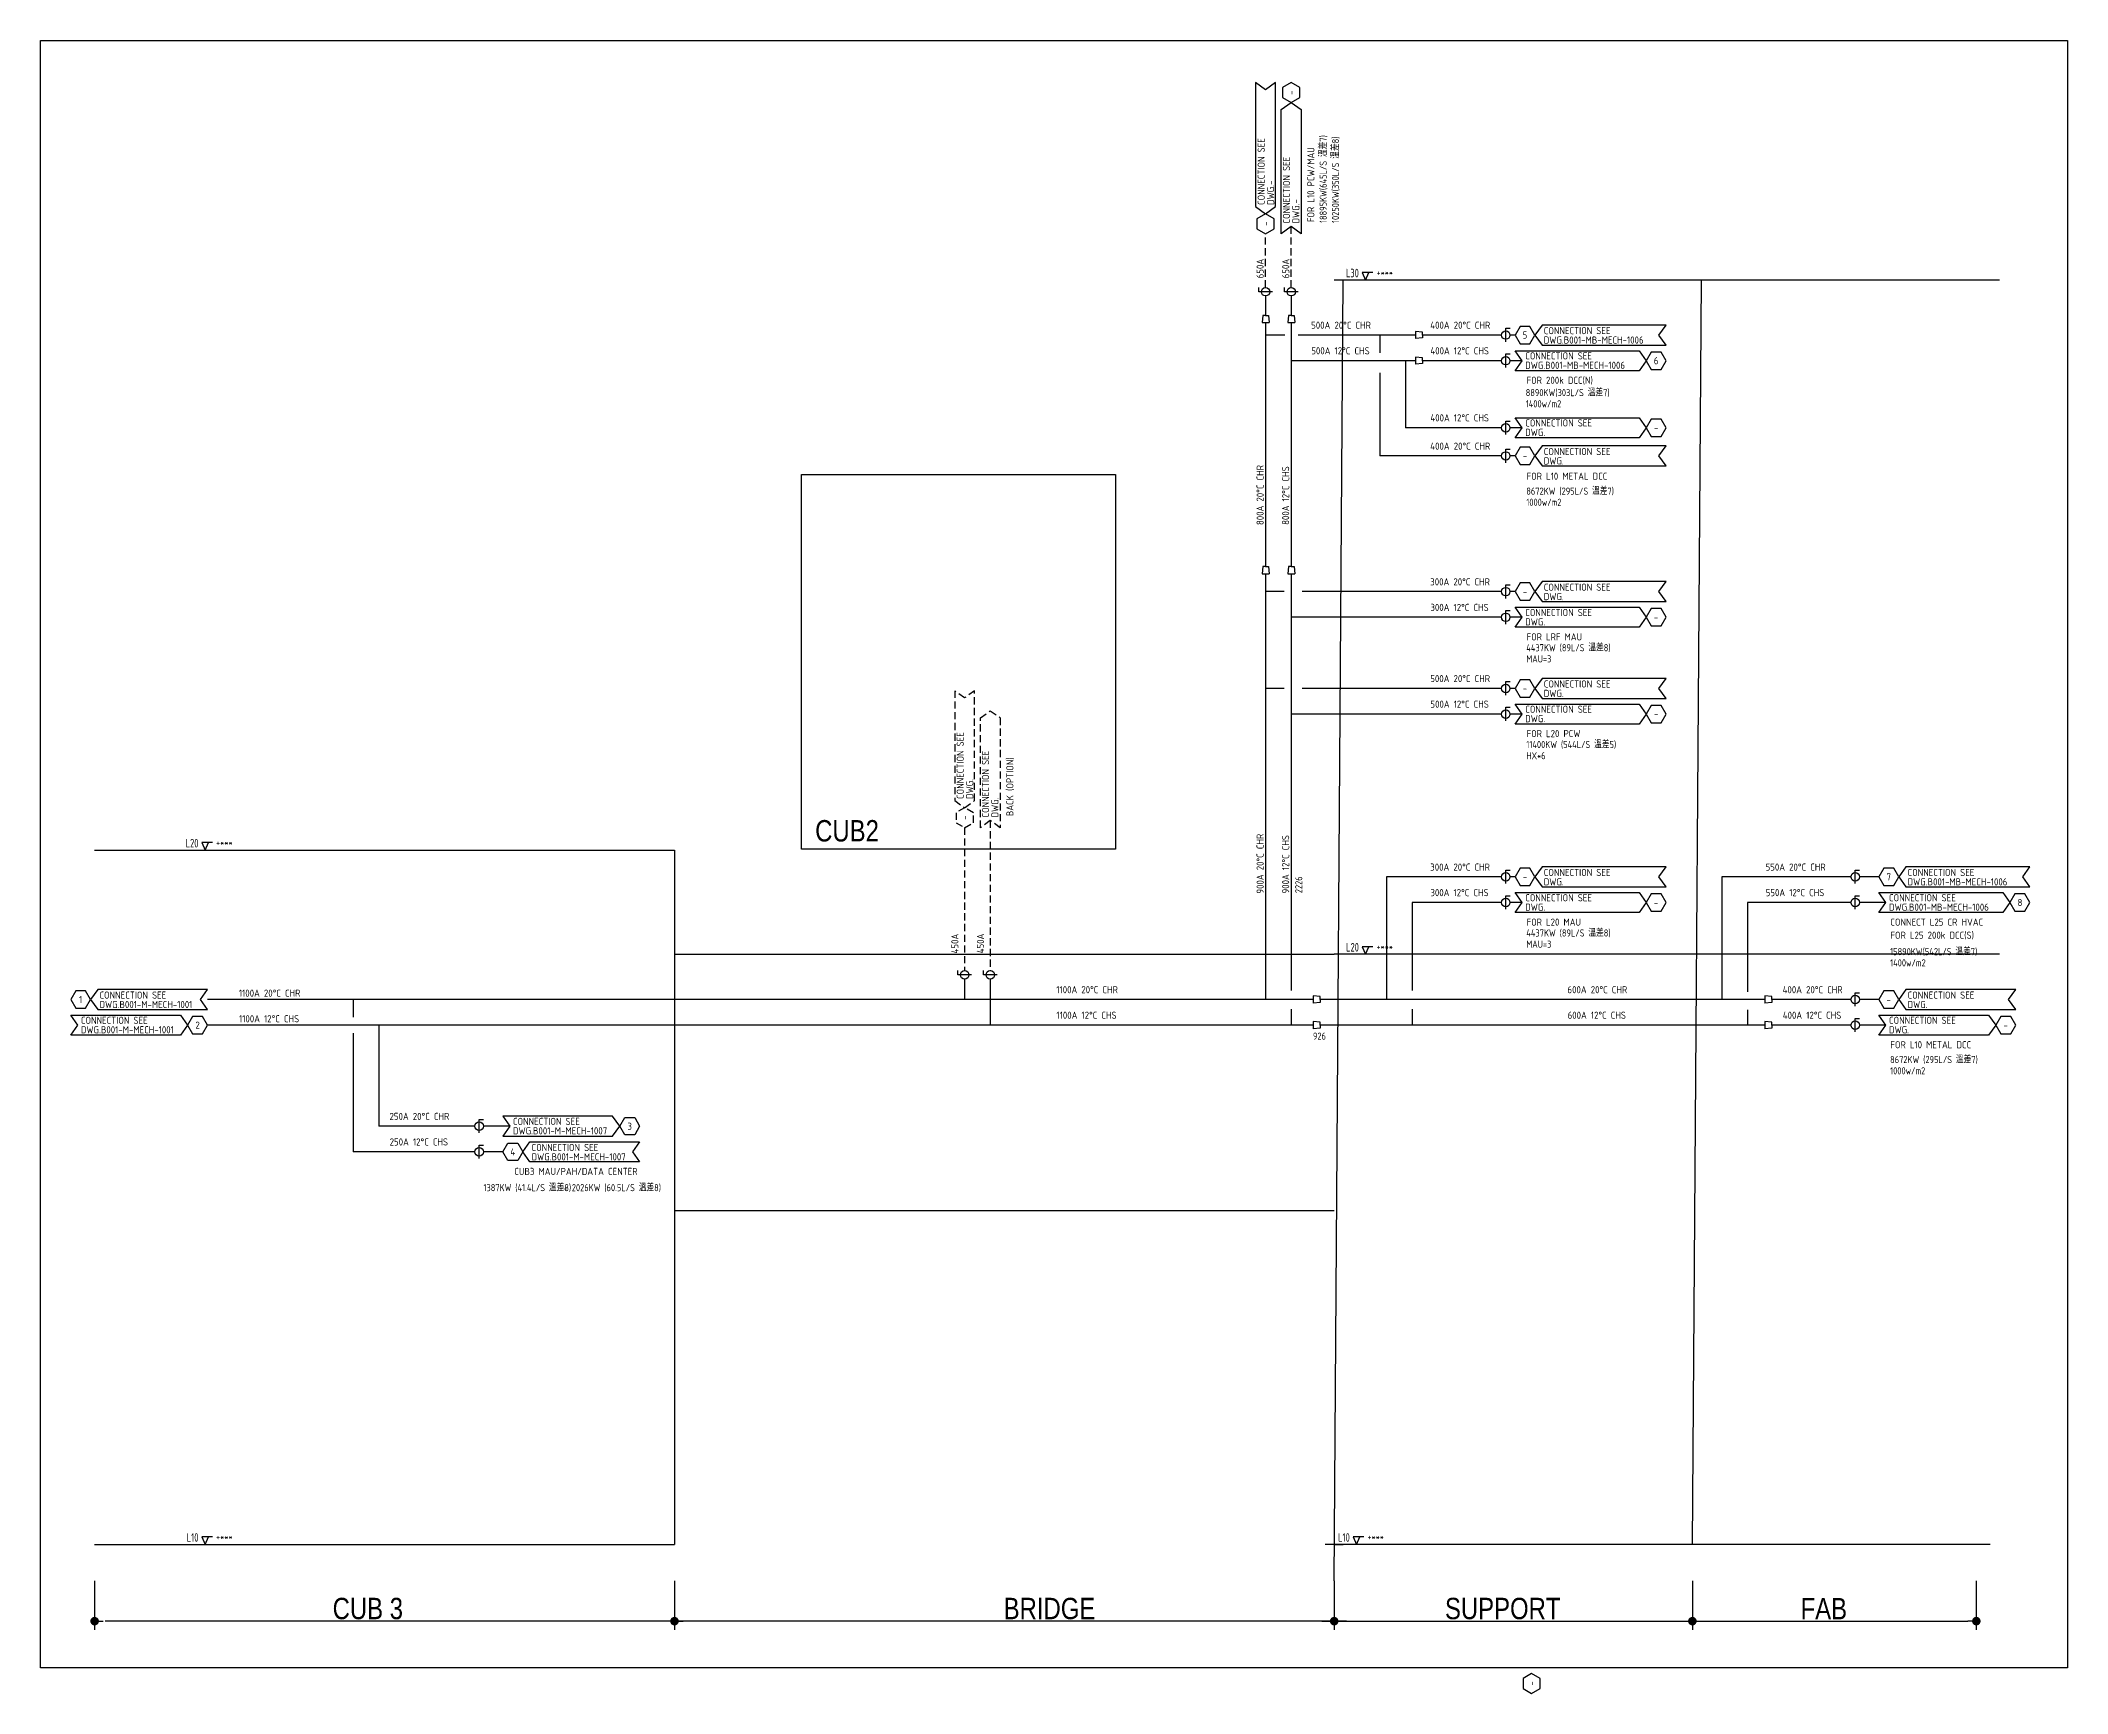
# Model space of a CAD drawing. Extents: x 40535 to 42076, y 84928 to 85507.
# Drawn here: x 41366 to 42076, y 84928 to 85507 of the extents above; entities that cross this region are included whole.
import ezdxf
from ezdxf.enums import TextEntityAlignment as Align

# ---------------------------------------------------------------- set-up
doc = ezdxf.new("R2010")
doc.units = 0
doc.header["$LTSCALE"] = 10
doc.linetypes.add('HIDDEN', pattern=[0.375, 0.25, -0.125])
for name, color, linetype in [('A-DETL-01', 1, 'Continuous'), ('DETL-TXT', 4, 'Continuous'), ('FUTURE', 251, 'HIDDEN'), ('G-ANNO-TEXT', 3, 'Continuous'), ('M-CWTR-9PIPE-R', 110, 'Continuous'), ('M-CWTR-9PIPE-S', 200, 'Continuous'), ('M-CWTR-TEXT', 3, 'Continuous'), ('M-CWTR-VAVE', 2, 'Continuous')]:
    doc.layers.add(name, color=color, linetype=linetype)
doc.styles.add('AA-TXT', font='isocp.shx', dxfattribs={"width": 0.8, "bigfont": 'chineset.shx'})

msp = doc.modelspace()

# ---------------------------------------------------------------- texts
at = {"color": 4, "char_height": 7.5, "attachment_point": 5, "style": 'AA-TXT'}
for s, insert in [('\\A1;{\\fArial|b0|i0|c0|p34;CUB2}', (41648.38, 85230.05)), ('\\A1;{\\fArial|b0|i0|c0|p34;CUB 3}', (41480.33, 84957.39)), ('\\A1;{\\fArial|b0|i0|c0|p34;BRIDGE}', (41719.38, 84957.39)), ('\\A1;{\\fArial|b0|i0|c0|p34;SUPPORT}', (41878.31, 84957.39)), ('\\A1;{\\fArial|b0|i0|c0|p34;FAB}', (41990.91, 84957.39))]:
    msp.add_mtext(s, dxfattribs=dict(at, insert=insert))
at = {"layer": 'DEFPOINTS', "style": 'AA-TXT', "width": 0.8}
for s, p in [('18895KW(645L/S 溫差7)', (41815.35, 85443.17)), ('10250KW(350L/S 溫差8)', (41819.66, 85443.17)), ('2226', (41806.76, 85208.22))]:
    msp.add_text(s, height=2.5, rotation=90, dxfattribs=at).set_placement(p, align=Align.MIDDLE_LEFT)
for s, p in [('1400w/m2', (41886.37, 85379.79)), ('8890KW(303L/S 溫差7)', (41886.37, 85383.72)), ('8672KW (295L/S 溫差7)', (41886.58, 85349.19)), ('1000w/m2', (41886.58, 85345.27)), ('4437KW (89L/S 溫差8)', (41886.58, 85294.28)), ('MAU=3', (41886.58, 85290.35)), ('11400KW (544L/S 溫差5)', (41886.58, 85260.35)), ('HX*6', (41886.58, 85256.43)), ('4437KW (89L/S 溫差8)', (41886.58, 85194.27)), ('MAU=3', (41886.58, 85190.34)), ('15890KW(542L/S 溫差7)', (42014.16, 85187.73)), ('1400w/m2', (42014.16, 85183.8)), ('926', (41811.76, 85158.13)), ('1000w/m2', (42014.16, 85145.96)), ('8672KW (295L/S 溫差7)', (42014.16, 85149.89)), ('1387KW (41.4L/S 溫差8)', (41520.88, 85104.99)), ('+', (41548.84, 85104.8)), ('2026KW (60.5L/S 溫差8)', (41551.87, 85104.99))]:
    msp.add_text(s, height=2.5, dxfattribs=at).set_placement(p, align=Align.MIDDLE_LEFT)
at = {"layer": 'DETL-TXT', "color": 4, "style": 'AA-TXT'}
for p in [(41804.17, 85488.92), (41795.17, 85442.92), (41888.46, 84931.16)]:
    msp.add_text('-', height=2.5, rotation=90, dxfattribs=at).set_placement(p, align=Align.MIDDLE)
for s, p in [('CONNECTION SEE', (41794.87, 85449.52)), ('CONNECTION SEE', (41803.72, 85443.01)), ('DWG.-', (41798.17, 85449.52)), ('DWG.-', (41807.02, 85443.01))]:
    msp.add_text(s, height=2.5, rotation=90, dxfattribs=at).set_placement(p)
for s, p in [('5', (41886.12, 85403.9)), ('6', (41932.11, 85394.9)), ('-', (41932.11, 85371.38)), ('-', (41886.12, 85361.51)), ('-', (41886.12, 85313.94)), ('-', (41932.11, 85304.94)), ('-', (41886.12, 85280.02)), ('-', (41932.11, 85271.02)), ('-', (41886.12, 85213.94)), ('7', (42013.69, 85213.94)), ('-', (41932.11, 85204.94)), ('8', (42059.69, 85204.94)), ('1', (41379.64, 85170.95)), ('-', (42013.69, 85170.95)), ('2', (41420.64, 85161.95)), ('-', (42054.69, 85161.95)), ('3', (41572.16, 85126.53)), ('4', (41531.16, 85117.53))]:
    msp.add_text(s, height=2.5, dxfattribs=at).set_placement(p, align=Align.MIDDLE)
for s, p in [('CONNECTION SEE', (41892.71, 85404.2)), ('DWG.B001-MB-MECH-1006', (41892.71, 85400.9)), ('CONNECTION SEE', (41886.2, 85395.34)), ('DWG.B001-MB-MECH-1006', (41886.2, 85392.04)), ('CONNECTION SEE', (41886.2, 85371.83)), ('DWG.', (41886.2, 85368.53)), ('CONNECTION SEE', (41892.71, 85361.81)), ('DWG.', (41892.71, 85358.51)), ('CONNECTION SEE', (41892.71, 85314.25)), ('CONNECTION SEE', (41886.2, 85305.39)), ('DWG.', (41892.71, 85310.95)), ('DWG.', (41886.2, 85302.09)), ('CONNECTION SEE', (41892.71, 85280.32)), ('DWG.', (41892.71, 85277.02)), ('CONNECTION SEE', (41886.2, 85271.47)), ('DWG.', (41886.2, 85268.17)), ('CONNECTION SEE', (41892.71, 85214.24)), ('CONNECTION SEE', (42020.29, 85214.24)), ('DWG.', (41892.71, 85210.94)), ('DWG.B001-MB-MECH-1006', (42020.29, 85210.94)), ('CONNECTION SEE', (41886.2, 85205.38)), ('DWG.', (41886.2, 85202.08)), ('CONNECTION SEE', (42013.78, 85205.38)), ('DWG.B001-MB-MECH-1006', (42013.78, 85202.08)), ('CONNECTION SEE', (41386.24, 85171.25)), ('CONNECTION SEE', (42020.29, 85171.25)), ('DWG.B001-M-MECH-1001', (41386.24, 85167.95)), ('DWG.', (42020.29, 85167.95)), ('CONNECTION SEE', (41379.73, 85162.4)), ('DWG.B001-M-MECH-1001', (41379.73, 85159.1)), ('CONNECTION SEE', (42013.78, 85162.4)), ('DWG.', (42013.78, 85159.1)), ('CONNECTION SEE', (41531.25, 85126.97)), ('DWG.B001-M-MECH-1007', (41531.25, 85123.67)), ('CONNECTION SEE', (41537.75, 85117.83)), ('DWG.B001-M-MECH-1007', (41537.75, 85114.53))]:
    msp.add_text(s, height=2.5, dxfattribs=at).set_placement(p)
at = {"layer": 'DETL-TXT', "color": 252, "linetype": 'HIDDEN', "style": 'AA-TXT'}
for s, p in [('CONNECTION SEE', (41689.33, 85241.27)), ('CONNECTION SEE', (41698.19, 85234.77)), ('DWG.', (41692.63, 85241.27)), ('DWG.', (41701.49, 85234.77))]:
    msp.add_text(s, height=2.5, rotation=90, dxfattribs=at).set_placement(p)
msp.add_text('-', height=2.5, rotation=90, dxfattribs=at).set_placement((41689.63, 85234.68), align=Align.MIDDLE)
at = {"layer": 'M-CWTR-TEXT', "style": 'AA-TXT'}
for s, p in [('FOR L10 PCW/MAU', (41812.27, 85443.48)), ('650A', (41794.47, 85423.78)), ('650A', (41803.47, 85423.78)), ('800A 20%%DC CHR ', (41794.47, 85337.3)), ('800A 12%%DC CHS', (41803.43, 85337.35)), ('900A 20%%DC CHR ', (41794.47, 85208.07)), ('900A 12%%DC CHS', (41803.43, 85208.12)), ('450A', (41687.45, 85187.1)), ('450A', (41696.4, 85187.15))]:
    msp.add_text(s, height=2.5, rotation=90, dxfattribs=at).set_placement(p)
for s, p in [('500A 20%%DC CHR ', (41811.13, 85406.09)), ('400A 20%%DC CHR ', (41852.9, 85406.09)), ('500A 12%%DC CHS', (41811.18, 85397.13)), ('400A 12%%DC CHS', (41852.95, 85397.13)), ('FOR 200k DCC(N)', (41886.67, 85386.79)), ('400A 12%%DC CHS', (41852.95, 85373.61)), ('400A 20%%DC CHR ', (41852.9, 85363.7)), ('FOR L10 METAL DCC', (41886.67, 85353.15)), ('300A 20%%DC CHR ', (41852.9, 85316.13)), ('300A 12%%DC CHS', (41852.95, 85307.17)), ('FOR LRF MAU', (41886.67, 85296.84)), ('500A 20%%DC CHR ', (41852.9, 85282.21)), ('500A 12%%DC CHS', (41852.95, 85273.25)), ('FOR L20 PCW', (41886.67, 85262.92)), ('300A 20%%DC CHR ', (41852.9, 85216.13)), ('550A 20%%DC CHR ', (41970.48, 85216.13)), ('300A 12%%DC CHS', (41852.95, 85207.17)), ('550A 12%%DC CHS', (41970.52, 85207.17)), ('FOR L20 MAU', (41886.67, 85196.84)), ('CONNECT L25 CR HVAC', (42014.25, 85196.84)), ('FOR L25 200k DCC(S)', (42014.27, 85192.23)), ('1100A 20%%DC CHR ', (41435.12, 85171.92)), ('1100A 20%%DC CHR ', (41721.77, 85173.14)), ('600A 20%%DC CHR ', (41901.01, 85173.14)), ('400A 20%%DC CHR ', (41976.47, 85173.14)), ('1100A 12%%DC CHS', (41721.82, 85164.18)), ('600A 12%%DC CHS', (41901.06, 85164.18)), ('400A 12%%DC CHS', (41976.52, 85164.18)), ('1100A 12%%DC CHS', (41435.17, 85162.96)), ('FOR L10 METAL DCC', (42014.25, 85153.85)), ('250A 20%%DC CHR ', (41487.94, 85128.72)), ('250A 12%%DC CHS', (41487.99, 85119.76)), ('CUB3 MAU/PAH/DATA CENTER', (41531.71, 85109.43))]:
    msp.add_text(s, height=2.5, dxfattribs=at).set_placement(p)
at = {"layer": 'M-CWTR-TEXT', "color": 252, "linetype": 'HIDDEN', "style": 'AA-TXT'}
msp.add_text('BACK (OPTION)', height=2.5, rotation=90, dxfattribs=at).set_placement((41706.74, 85235.23))

# ---------------------------------------------------------------- blocks, each defined once
blk = doc.blocks.new('RISER-TXT')
at = {"layer": 'G-ANNO-TEXT'}
for p, q in [((-1.15, 2.64), (0, 0)), ((2.6, 2.64), (-1.15, 2.64)), ((0, 0), (1.15, 2.64))]:
    blk.add_line(p, q, dxfattribs=at)
at = {"layer": 'G-ANNO-TEXT', "style": 'AA-TXT', "width": 0.8}
blk.add_attdef('LEVEL', text='', height=3, dxfattribs=at).set_placement((-2.33, 0.96), align=Align.RIGHT)
blk.add_attdef('HIGEHT', (3.82, 1.42), '', height=2.5, dxfattribs=at)
blk = doc.blocks.new('_Dot')
at = {"color": 0, "linetype": 'ByBlock', "lineweight": -2}
blk.add_line((-0.5, 0), (-1, 0), dxfattribs=at)
at = {"color": 0, "linetype": 'ByBlock', "const_width": 0.5}
blk.add_lwpolyline([(-0.25, 0, 1), (0.25, 0, 1)], format="xyb", close=True, dxfattribs=at)

# ---------------------------------------------------------------- linework, layer by layer
at = {"color": 2}
for p, q in [((41384.53, 84967.19), (41384.53, 84950.01)), ((41587.87, 84967.19), (41587.87, 84950.01)), ((41819.21, 84967.19), (41819.21, 84950.01)), ((41944.82, 84967.19), (41944.82, 84950.01)), ((42044.39, 84967.19), (42044.39, 84950.01)), ((41823.57, 84953.01), (41388.26, 84953.01)), ((41814.85, 84953.01), (42041.39, 84953.01))]:
    msp.add_line(p, q, dxfattribs=at)
at = {"layer": 'A-DETL-01', "linetype": 'Continuous'}
for p, q in [((41819.21, 84967.19), (41822.39, 85423.18)), ((42052.48, 85423.18), (41819.21, 85423.18)), ((41944.82, 84979.9), (41948, 85423.18)), ((41384.53, 85223.31), (41587.87, 85223.31)), ((41587.87, 85223.31), (41587.87, 84979.9)), ((41587.87, 85186.81), (41819.21, 85186.81)), ((42052.48, 85186.81), (41819.21, 85186.81)), ((41587.87, 85097), (41819.21, 85097)), ((41384.53, 84979.9), (41587.87, 84979.9)), ((42049.3, 84979.9), (41816.03, 84979.9)), ((41819.21, 84979.9), (41822.39, 84979.9))]:
    msp.add_line(p, q, dxfattribs=at)
msp.add_lwpolyline([(41632.45, 85355.03), (41742.48, 85355.03), (41742.48, 85223.6), (41632.45, 85223.6)], close=True, dxfattribs=at)
at = {"layer": 'DEFPOINTS', "color": 1}
msp.add_lwpolyline([(41365.57, 85507.15), (42076.35, 85507.15), (42076.35, 84936.69), (41365.57, 84936.69)], close=True, dxfattribs=at)
at = {"layer": 'DETL-TXT', "color": 4}
for points in [[(41795.17, 85446.42), (41798.67, 85448.92), (41798.67, 85492.42), (41795.17, 85489.92), (41791.67, 85492.42), (41791.67, 85448.92)], [(41804.17, 85492.42), (41801.14, 85490.67), (41801.14, 85487.17), (41804.17, 85485.42), (41807.2, 85487.17), (41807.2, 85490.67)], [(41804.17, 85485.42), (41807.67, 85482.92), (41807.67, 85439.42), (41804.17, 85441.92), (41800.67, 85439.42), (41800.67, 85482.92)], [(41795.17, 85446.42), (41792.14, 85444.67), (41792.14, 85441.17), (41795.17, 85439.42), (41798.2, 85441.17), (41798.2, 85444.67)], [(41889.62, 85403.9), (41892.12, 85400.4), (41935.61, 85400.4), (41933.11, 85403.9), (41935.61, 85407.4), (41892.12, 85407.4)], [(41889.62, 85403.9), (41887.87, 85406.93), (41884.37, 85406.93), (41882.62, 85403.9), (41884.37, 85400.86), (41887.87, 85400.86)], [(41928.61, 85394.9), (41926.11, 85391.4), (41882.62, 85391.4), (41885.12, 85394.9), (41882.62, 85398.4), (41926.11, 85398.4)], [(41935.61, 85394.9), (41933.86, 85397.93), (41930.36, 85397.93), (41928.61, 85394.9), (41930.36, 85391.86), (41933.86, 85391.86)], [(41928.61, 85371.38), (41926.11, 85367.88), (41882.62, 85367.88), (41885.12, 85371.38), (41882.62, 85374.88), (41926.11, 85374.88)], [(41935.61, 85371.38), (41933.86, 85374.41), (41930.36, 85374.41), (41928.61, 85371.38), (41930.36, 85368.35), (41933.86, 85368.35)], [(41889.62, 85361.51), (41892.12, 85358.01), (41935.61, 85358.01), (41933.11, 85361.51), (41935.61, 85365.01), (41892.12, 85365.01)], [(41889.62, 85361.51), (41887.87, 85364.54), (41884.37, 85364.54), (41882.62, 85361.51), (41884.37, 85358.48), (41887.87, 85358.48)], [(41889.62, 85313.94), (41887.87, 85316.98), (41884.37, 85316.98), (41882.62, 85313.94), (41884.37, 85310.91), (41887.87, 85310.91)], [(41889.62, 85313.94), (41892.12, 85310.44), (41935.61, 85310.44), (41933.11, 85313.94), (41935.61, 85317.44), (41892.12, 85317.44)], [(41928.61, 85304.94), (41926.11, 85301.44), (41882.62, 85301.44), (41885.12, 85304.94), (41882.62, 85308.44), (41926.11, 85308.44)], [(41935.61, 85304.94), (41933.86, 85307.98), (41930.36, 85307.98), (41928.61, 85304.94), (41930.36, 85301.91), (41933.86, 85301.91)], [(41889.62, 85280.02), (41887.87, 85283.05), (41884.37, 85283.05), (41882.62, 85280.02), (41884.37, 85276.99), (41887.87, 85276.99)], [(41889.62, 85280.02), (41892.12, 85276.52), (41935.61, 85276.52), (41933.11, 85280.02), (41935.61, 85283.52), (41892.12, 85283.52)], [(41928.61, 85271.02), (41926.11, 85267.52), (41882.62, 85267.52), (41885.12, 85271.02), (41882.62, 85274.52), (41926.11, 85274.52)], [(41935.61, 85271.02), (41933.86, 85274.05), (41930.36, 85274.05), (41928.61, 85271.02), (41930.36, 85267.99), (41933.86, 85267.99)], [(41889.62, 85213.94), (41887.87, 85216.97), (41884.37, 85216.97), (41882.62, 85213.94), (41884.37, 85210.91), (41887.87, 85210.91)], [(41889.62, 85213.94), (41892.12, 85210.44), (41935.61, 85210.44), (41933.11, 85213.94), (41935.61, 85217.44), (41892.12, 85217.44)], [(42017.19, 85213.94), (42015.44, 85216.97), (42011.94, 85216.97), (42010.19, 85213.94), (42011.94, 85210.91), (42015.44, 85210.91)], [(42017.19, 85213.94), (42019.69, 85210.44), (42063.19, 85210.44), (42060.69, 85213.94), (42063.19, 85217.44), (42019.69, 85217.44)], [(41928.61, 85204.94), (41926.11, 85201.44), (41882.62, 85201.44), (41885.12, 85204.94), (41882.62, 85208.44), (41926.11, 85208.44)], [(42056.19, 85204.94), (42053.69, 85201.44), (42010.19, 85201.44), (42012.69, 85204.94), (42010.19, 85208.44), (42053.69, 85208.44)], [(41935.61, 85204.94), (41933.86, 85207.97), (41930.36, 85207.97), (41928.61, 85204.94), (41930.36, 85201.91), (41933.86, 85201.91)], [(42063.19, 85204.94), (42061.44, 85207.97), (42057.94, 85207.97), (42056.19, 85204.94), (42057.94, 85201.91), (42061.44, 85201.91)], [(41383.14, 85170.95), (41381.39, 85173.98), (41377.89, 85173.98), (41376.14, 85170.95), (41377.89, 85167.92), (41381.39, 85167.92)], [(41383.14, 85170.95), (41385.64, 85167.45), (41424.14, 85167.45), (41421.64, 85170.95), (41424.14, 85174.45), (41385.64, 85174.45)], [(42017.19, 85170.95), (42015.44, 85173.98), (42011.94, 85173.98), (42010.19, 85170.95), (42011.94, 85167.92), (42015.44, 85167.92)], [(42017.19, 85170.95), (42019.69, 85167.45), (42058.19, 85167.45), (42055.69, 85170.95), (42058.19, 85174.45), (42019.69, 85174.45)], [(41417.14, 85161.95), (41414.64, 85158.45), (41376.14, 85158.45), (41378.64, 85161.95), (41376.14, 85165.45), (41414.64, 85165.45)], [(41424.14, 85161.95), (41422.39, 85164.98), (41418.89, 85164.98), (41417.14, 85161.95), (41418.89, 85158.92), (41422.39, 85158.92)], [(42051.19, 85161.95), (42048.69, 85158.45), (42010.19, 85158.45), (42012.69, 85161.95), (42010.19, 85165.45), (42048.69, 85165.45)], [(42058.19, 85161.95), (42056.44, 85164.98), (42052.94, 85164.98), (42051.19, 85161.95), (42052.94, 85158.92), (42056.44, 85158.92)], [(41568.66, 85126.53), (41566.16, 85130.03), (41527.66, 85130.03), (41530.16, 85126.53), (41527.66, 85123.03), (41566.16, 85123.03)], [(41575.66, 85126.53), (41573.91, 85123.5), (41570.41, 85123.5), (41568.66, 85126.53), (41570.41, 85129.56), (41573.91, 85129.56)], [(41534.66, 85117.53), (41532.91, 85114.5), (41529.41, 85114.5), (41527.66, 85117.53), (41529.41, 85120.56), (41532.91, 85120.56)], [(41534.66, 85117.53), (41537.16, 85121.03), (41575.66, 85121.03), (41573.16, 85117.53), (41575.66, 85114.03), (41537.16, 85114.03)], [(41888.46, 84934.66), (41885.43, 84932.91), (41885.43, 84929.41), (41888.46, 84927.66), (41891.49, 84929.41), (41891.49, 84932.91)]]:
    msp.add_lwpolyline(points, close=True, dxfattribs=at)
at = {"layer": 'DETL-TXT', "color": 252, "linetype": 'HIDDEN'}
for points in [[(41689.63, 85238.18), (41693.13, 85240.68), (41693.13, 85279.18), (41689.63, 85276.68), (41686.13, 85279.18), (41686.13, 85240.68)], [(41698.63, 85272.18), (41702.13, 85269.68), (41702.13, 85231.18), (41698.63, 85233.68), (41695.13, 85231.18), (41695.13, 85269.68)], [(41689.63, 85238.18), (41686.6, 85236.43), (41686.6, 85232.93), (41689.63, 85231.18), (41692.67, 85232.93), (41692.67, 85236.43)]]:
    msp.add_lwpolyline(points, close=True, dxfattribs=at)
at = {"layer": 'FUTURE'}
for p, q in [((41795.17, 85420.59), (41795.17, 85439.42)), ((41804.17, 85420.59), (41804.17, 85441.92))]:
    msp.add_line(p, q, dxfattribs=at)
at = {"layer": 'M-CWTR-9PIPE-R'}
for p, q in [((41795.17, 85417.59), (41795.17, 85410.8)), ((41795.17, 85408.29), (41795.17, 85322.72)), ((41801.94, 85403.9), (41795.17, 85403.9)), ((41847.67, 85403.9), (41806.54, 85403.9)), ((41835.25, 85403.9), (41835.25, 85397.63)), ((41877.86, 85403.9), (41850.18, 85403.9)), ((41882.62, 85403.9), (41880.86, 85403.9)), ((41835.25, 85390.69), (41835.25, 85361.51)), ((41877.86, 85361.51), (41835.25, 85361.51)), ((41882.62, 85361.51), (41880.86, 85361.51)), ((41795.17, 85320.21), (41795.17, 85170.95)), ((41801.72, 85313.94), (41795.17, 85313.94)), ((41877.86, 85313.94), (41807.95, 85313.94)), ((41882.62, 85313.94), (41880.86, 85313.94)), ((41801.72, 85280.02), (41795.17, 85280.02)), ((41877.86, 85280.02), (41807.95, 85280.02)), ((41882.62, 85280.02), (41880.86, 85280.02)), ((41877.86, 85213.94), (41837.59, 85213.94)), ((41837.59, 85213.94), (41837.59, 85170.95)), ((41882.62, 85213.94), (41880.86, 85213.94)), ((41955.17, 85213.94), (41955.17, 85170.95)), ((42000.44, 85213.94), (41955.17, 85213.94)), ((42010.19, 85213.94), (42003.44, 85213.94)), ((41689.63, 85178.08), (41689.63, 85170.95)), ((41811.85, 85170.95), (41424.14, 85170.95)), ((41475.21, 85170.95), (41475.21, 85164.77)), ((41970.22, 85170.95), (41814.35, 85170.95)), ((42000.44, 85170.95), (41972.73, 85170.95)), ((42010.19, 85170.95), (42003.44, 85170.95)), ((41475.21, 85159.14), (41475.21, 85117.53)), ((41517.91, 85117.53), (41475.21, 85117.53)), ((41527.66, 85117.53), (41520.91, 85117.53))]:
    msp.add_line(p, q, dxfattribs=at)
at = {"layer": 'M-CWTR-9PIPE-R', "color": 252, "linetype": 'HIDDEN'}
msp.add_line((41689.63, 85231.18), (41689.63, 85181.08), dxfattribs=at)
at = {"layer": 'M-CWTR-9PIPE-S'}
for p, q in [((41804.17, 85417.59), (41804.17, 85410.8)), ((41804.17, 85408.29), (41804.17, 85322.72)), ((41847.67, 85394.9), (41804.17, 85394.9)), ((41844.25, 85394.9), (41844.25, 85371.38)), ((41877.86, 85394.9), (41850.18, 85394.9)), ((41885.12, 85394.9), (41880.86, 85394.9)), ((41877.86, 85371.38), (41844.25, 85371.38)), ((41885.12, 85371.38), (41880.86, 85371.38)), ((41804.17, 85320.21), (41804.17, 85174.13)), ((41877.86, 85304.94), (41804.17, 85304.94)), ((41885.12, 85304.94), (41880.86, 85304.94)), ((41877.86, 85271.02), (41804.17, 85271.02)), ((41885.12, 85271.02), (41880.86, 85271.02)), ((41877.86, 85204.94), (41846.59, 85204.94)), ((41846.59, 85204.94), (41846.59, 85174.13)), ((41885.12, 85204.94), (41880.86, 85204.94)), ((41964.17, 85204.94), (41964.17, 85173.64)), ((42000.44, 85204.94), (41964.17, 85204.94)), ((42012.69, 85204.94), (42003.44, 85204.94)), ((41698.63, 85178.08), (41698.63, 85161.95)), ((41804.17, 85167.6), (41804.17, 85161.95)), ((41846.59, 85167.6), (41846.59, 85161.95)), ((41964.17, 85167.31), (41964.17, 85161.95)), ((41811.85, 85161.95), (41424.14, 85161.95)), ((41484.21, 85161.95), (41484.21, 85126.53)), ((41970.22, 85161.95), (41814.35, 85161.95)), ((42000.44, 85161.95), (41972.73, 85161.95)), ((42012.69, 85161.95), (42003.44, 85161.95)), ((41517.91, 85126.53), (41484.21, 85126.53)), ((41530.16, 85126.53), (41520.91, 85126.53))]:
    msp.add_line(p, q, dxfattribs=at)
at = {"layer": 'M-CWTR-9PIPE-S', "color": 252, "linetype": 'HIDDEN'}
msp.add_line((41698.63, 85233.68), (41698.63, 85181.08), dxfattribs=at)
at = {"layer": 'M-CWTR-VAVE'}
for p, q in [((41792.8, 85419.09), (41792.8, 85420.6)), ((41797.54, 85419.09), (41792.8, 85419.09)), ((41801.8, 85419.09), (41801.8, 85420.6)), ((41806.54, 85419.09), (41801.8, 85419.09)), ((41794.17, 85410.8), (41793.92, 85408.29)), ((41793.92, 85408.29), (41796.42, 85408.29)), ((41795.17, 85410.8), (41794.17, 85410.8)), ((41795.17, 85410.8), (41796.17, 85410.8)), ((41796.17, 85410.8), (41796.42, 85408.29)), ((41803.17, 85410.8), (41802.92, 85408.29)), ((41802.92, 85408.29), (41805.42, 85408.29)), ((41804.17, 85410.8), (41803.17, 85410.8)), ((41804.17, 85410.8), (41805.17, 85410.8)), ((41805.17, 85410.8), (41805.42, 85408.29)), ((41847.67, 85405.15), (41847.67, 85402.64)), ((41850.18, 85404.9), (41847.67, 85405.15)), ((41850.18, 85402.89), (41847.67, 85402.64)), ((41850.18, 85403.9), (41850.18, 85404.9)), ((41850.18, 85403.9), (41850.18, 85402.89)), ((41879.36, 85401.53), (41879.36, 85406.27)), ((41879.36, 85406.27), (41880.87, 85406.27)), ((41847.67, 85396.15), (41847.67, 85393.64)), ((41850.18, 85395.9), (41847.67, 85396.15)), ((41850.18, 85393.89), (41847.67, 85393.64)), ((41850.18, 85394.9), (41850.18, 85395.9)), ((41850.18, 85394.9), (41850.18, 85393.89)), ((41879.36, 85392.53), (41879.36, 85397.27)), ((41879.36, 85397.27), (41880.87, 85397.27)), ((41879.36, 85369.01), (41879.36, 85373.75)), ((41879.36, 85373.75), (41880.87, 85373.75)), ((41879.36, 85359.14), (41879.36, 85363.88)), ((41879.36, 85363.88), (41880.87, 85363.88)), ((41794.17, 85322.72), (41793.92, 85320.21)), ((41795.17, 85322.72), (41794.17, 85322.72)), ((41795.17, 85322.72), (41796.17, 85322.72)), ((41796.17, 85322.72), (41796.42, 85320.21)), ((41803.17, 85322.72), (41802.92, 85320.21)), ((41804.17, 85322.72), (41803.17, 85322.72)), ((41804.17, 85322.72), (41805.17, 85322.72)), ((41805.17, 85322.72), (41805.42, 85320.21)), ((41793.92, 85320.21), (41796.42, 85320.21)), ((41802.92, 85320.21), (41805.42, 85320.21)), ((41879.36, 85311.57), (41879.36, 85316.31)), ((41879.36, 85316.31), (41880.87, 85316.31)), ((41879.36, 85302.57), (41879.36, 85307.31)), ((41879.36, 85307.31), (41880.87, 85307.31)), ((41879.36, 85277.65), (41879.36, 85282.39)), ((41879.36, 85282.39), (41880.87, 85282.39)), ((41879.36, 85268.65), (41879.36, 85273.39)), ((41879.36, 85273.39), (41880.87, 85273.39)), ((41879.36, 85211.57), (41879.36, 85216.31)), ((41879.36, 85216.31), (41880.87, 85216.31)), ((42001.94, 85211.57), (42001.94, 85216.31)), ((42001.94, 85216.31), (42003.44, 85216.31)), ((41879.36, 85202.57), (41879.36, 85207.31)), ((41879.36, 85207.31), (41880.87, 85207.31)), ((42001.94, 85202.57), (42001.94, 85207.31)), ((42001.94, 85207.31), (42003.44, 85207.31)), ((41687.26, 85179.58), (41687.26, 85181.08)), ((41696.26, 85179.58), (41696.26, 85181.08)), ((41692.01, 85179.58), (41687.26, 85179.58)), ((41701.01, 85179.58), (41696.26, 85179.58)), ((42001.94, 85168.58), (42001.94, 85173.32)), ((42001.94, 85173.32), (42003.44, 85173.32)), ((41811.85, 85172.2), (41811.85, 85169.7)), ((41814.35, 85171.95), (41811.85, 85172.2)), ((41814.35, 85169.95), (41811.85, 85169.7)), ((41814.35, 85170.95), (41814.35, 85171.95)), ((41814.35, 85170.95), (41814.35, 85169.95)), ((41970.22, 85172.2), (41970.22, 85169.7)), ((41972.73, 85171.95), (41970.22, 85172.2)), ((41972.73, 85169.95), (41970.22, 85169.7)), ((41972.73, 85170.95), (41972.73, 85171.95)), ((41972.73, 85170.95), (41972.73, 85169.95)), ((41811.85, 85163.2), (41811.85, 85160.7)), ((41814.35, 85162.95), (41811.85, 85163.2)), ((41814.35, 85160.95), (41811.85, 85160.7)), ((41814.35, 85161.95), (41814.35, 85162.95)), ((41814.35, 85161.95), (41814.35, 85160.95)), ((41970.22, 85163.2), (41970.22, 85160.7)), ((41972.73, 85162.95), (41970.22, 85163.2)), ((41972.73, 85160.95), (41970.22, 85160.7)), ((41972.73, 85161.95), (41972.73, 85162.95)), ((41972.73, 85161.95), (41972.73, 85160.95)), ((42001.94, 85159.58), (42001.94, 85164.32)), ((42001.94, 85164.32), (42003.44, 85164.32)), ((41519.41, 85124.16), (41519.41, 85128.9)), ((41519.41, 85128.9), (41520.91, 85128.9)), ((41519.41, 85115.16), (41519.41, 85119.9)), ((41519.41, 85119.9), (41520.91, 85119.9))]:
    msp.add_line(p, q, dxfattribs=at)
for centre in [(41795.17, 85419.09), (41804.17, 85419.09), (41879.36, 85403.9), (41879.36, 85394.9), (41879.36, 85371.38), (41879.36, 85361.51), (41879.36, 85313.94), (41879.36, 85304.94), (41879.36, 85280.02), (41879.36, 85271.02), (41879.36, 85213.94), (42001.94, 85213.94), (41879.36, 85204.94), (42001.94, 85204.94), (41689.63, 85179.58), (41698.63, 85179.58), (42001.94, 85170.95), (42001.94, 85161.95), (41519.41, 85126.53), (41519.41, 85117.53)]:
    msp.add_circle(centre, 1.5, dxfattribs=at)

# ---------------------------------------------------------------- block references
for p, values in [((41830.21, 85423.18), {'HIGEHT': '+***', 'LEVEL': 'L30'}), ((41423.28, 85223.31), {'HIGEHT': '+***', 'LEVEL': 'L20'}), ((41830.21, 85186.81), {'HIGEHT': '+***', 'LEVEL': 'L20'}), ((41423.28, 84979.9), {'HIGEHT': '+***', 'LEVEL': 'L10'}), ((41827.03, 84979.9), {'HIGEHT': '+***', 'LEVEL': 'L10'})]:
    msp.add_blockref('RISER-TXT', p).add_auto_attribs(values)
at = {"color": 2, "xscale": 3, "yscale": 3, "zscale": 3, "rotation": 180}
for p in [(41384.53, 84953.01), (41587.87, 84953.01), (41819.21, 84953.01), (41944.82, 84953.01)]:
    msp.add_blockref('_Dot', p, dxfattribs=at)
at = {"color": 2, "xscale": 3, "yscale": 3, "zscale": 3}
msp.add_blockref('_Dot', (42044.39, 84953.01), dxfattribs=at)

msp.set_redraw_order([(e.dxf.handle, doc.entitydb.next_handle()) for e in msp.query("TEXT MTEXT ATTDEF DIMENSION ARC_DIMENSION")])  # texts and dimensions are drawn at this point

doc.saveas('drawing.dxf')
